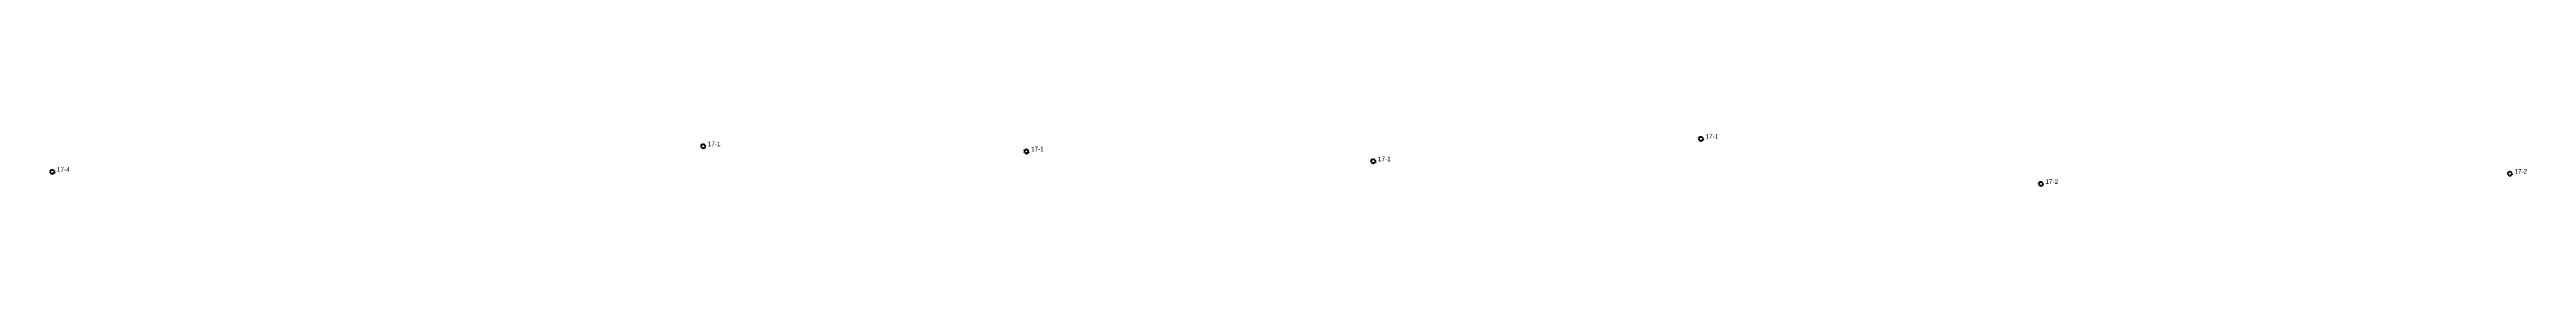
# Model space of a CAD drawing. Header units: inches. Extents: x 486468 to 494393, y 5455952 to 5461583.
# Drawn here: x 486500 to 487574, y 5457551 to 5457573 of the extents above; entities that cross this region are included whole.
import ezdxf

# ---------------------------------------------------------------- set-up
doc = ezdxf.new("R2010")
doc.units = ezdxf.units.IN
doc.header["$MEASUREMENT"] = 0
doc.layers.add('StreetLightingPoles', color=10, linetype='Continuous')

# ---------------------------------------------------------------- blocks, each defined once
blk = doc.blocks.new('Light')
at = {"color": 255}
for p, q in [((-0.7, 0.2), (-1.2, 0.4)), ((-0.4, 0.6), (-0.7, 1)), ((0, 0.7), (0, 1.2)), ((0.4, 0.6), (0.7, 1)), ((0.7, 0.2), (1.2, 0.4)), ((-0.7, -0.2), (-1.2, -0.4)), ((-0.4, -0.6), (-0.7, -1)), ((0, -0.8), (0, -1.3)), ((0.4, -0.6), (0.7, -1)), ((0.7, -0.2), (1.2, -0.4))]:
    blk.add_line(p, q, dxfattribs=at)
blk.add_circle((0, 0), 0.75, dxfattribs=at)

msp = doc.modelspace()

# ---------------------------------------------------------------- block references
at = {"layer": 'StreetLightingPoles'}
for p in [(486783.826, 5457568.222), (486923.961, 5457565.959), (487216.385, 5457571.453), (486501.637, 5457557.101), (487074.344, 5457561.706), (487363.773, 5457551.821), (487567.082, 5457556.279)]:
    msp.add_blockref('Light', p, dxfattribs=at)

# ---------------------------------------------------------------- texts
for s, p in [('17-1', (486785.826, 5457568.222)), ('17-1', (486925.961, 5457565.959)), ('17-1', (487076.344, 5457561.706)), ('17-1', (487218.385, 5457571.453)), ('17-4', (486503.637, 5457557.101)), ('17-2', (487365.773, 5457551.821)), ('17-2', (487569.082, 5457556.279))]:
    msp.add_text(s, height=2, dxfattribs=at).set_placement(p)

doc.saveas('drawing.dxf')
